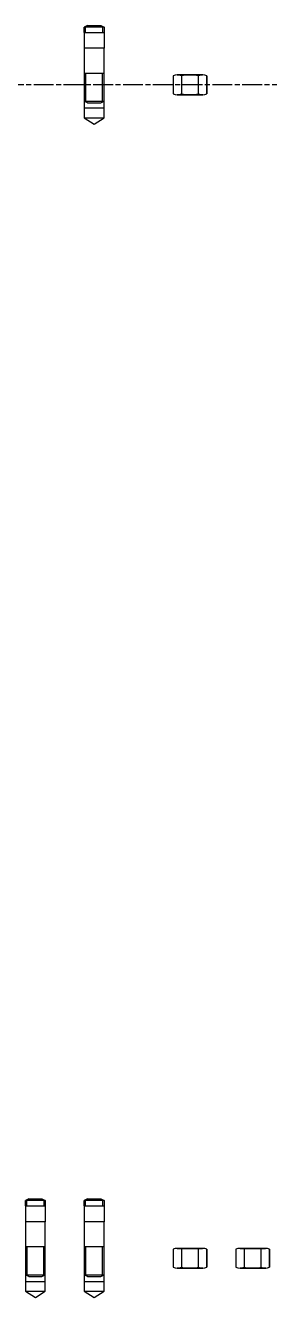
# Model space of a CAD drawing. Header units: inches. Extents: x 1054 to 2484, y -362 to 676.
# Drawn here: x 1054 to 1201, y -362 to 406 of the extents above; entities that cross this region are included whole.
import ezdxf

# ---------------------------------------------------------------- set-up
doc = ezdxf.new("R2010")
doc.units = ezdxf.units.IN
doc.header["$MEASUREMENT"] = 0
doc.linetypes.add('AM_ISO08W050', pattern=[18, 12, -1.5, 3, -1.5])

msp = doc.modelspace()

# ---------------------------------------------------------------- linework, layer by layer
for p, q in [((1091.24941, 406.06214), (1089.24941, 405.06214)), ((1089.24941, 401.86214), (1089.24941, 405.06214)), ((1101.24941, 405.06214), (1089.24941, 405.06214)), ((1089.24941, 401.86214), (1089.24941, 392.26214)), ((1090.09941, 401.86214), (1090.09941, 405.48714)), ((1091.24941, 406.06214), (1099.24941, 406.06214)), ((1099.24941, 406.06214), (1101.24941, 405.06214)), ((1100.39941, 405.48714), (1100.39941, 401.86214)), ((1101.24941, 405.06214), (1101.24941, 401.86214)), ((1101.24941, 401.86214), (1101.24941, 392.26214)), ((1101.24941, 392.26214), (1089.24941, 392.26214)), ((1089.24941, 392.26214), (1089.24941, 377.26214)), ((1101.24941, 377.26214), (1101.24941, 392.26214)), ((1089.24941, 377.26214), (1089.24941, 359.26214)), ((1089.24941, 377.26214), (1101.24941, 377.26214)), ((1090.09941, 377.26214), (1090.09941, 359.83714)), ((1100.39941, 359.83714), (1100.39941, 377.26214)), ((1101.24941, 356.26214), (1101.24941, 377.26214)), ((1142.9816, 375.65161), (1142.9816, 364.75282)), ((1142.99249, 375.65161), (1142.9816, 375.65161)), ((1142.9816, 375.65161), (1142.9816, 364.75282)), ((1161.05427, 376.19975), (1145.5316, 376.19975)), ((1145.5316, 376.19975), (1148.0816, 376.19975)), ((1148.0816, 376.19975), (1153.1816, 376.19975)), ((1148.0816, 375.65161), (1148.0816, 364.74788)), ((1153.1816, 376.19975), (1158.30372, 376.20449)), ((1158.30372, 376.20449), (1160.84266, 376.20449)), ((1158.30373, 376.19975), (1158.30372, 376.20449)), ((1158.31435, 364.73381), (1158.30423, 375.66109)), ((1163.3816, 375.63309), (1163.3816, 364.7664)), ((1163.3816, 364.7664), (1163.3816, 375.63309)), ((1161.05427, 364.19975), (1145.5316, 364.19975)), ((1145.5316, 364.19975), (1161.05427, 364.19975)), ((1148.0816, 364.19975), (1158.31485, 364.19975)), ((1091.24941, 359.26214), (1089.24941, 360.26214)), ((1089.24941, 360.26214), (1101.24941, 360.26214)), ((1089.24941, 359.26214), (1089.24941, 356.26214)), ((1089.24941, 356.26214), (1101.24941, 356.26214)), ((1089.24941, 356.26214), (1089.24941, 350.26214)), ((1091.24941, 359.26214), (1099.24941, 359.26214)), ((1099.24941, 359.26214), (1101.24941, 360.26214)), ((1101.24941, 356.26214), (1101.24941, 359.26214)), ((1101.24941, 350.26214), (1101.24941, 356.26214)), ((1089.24941, 350.26214), (1101.24941, 350.26214)), ((1089.24941, 350.26214), (1095.24941, 346.48608)), ((1095.24941, 346.48608), (1101.24941, 350.26214)), ((1055.75039, -302.51942), (1053.75039, -303.51942)), ((1053.75039, -306.71942), (1053.75039, -303.51942)), ((1065.75039, -303.51942), (1053.75039, -303.51942)), ((1053.75039, -306.71942), (1053.75039, -316.31942)), ((1054.60039, -306.71942), (1054.60039, -303.09442)), ((1055.75039, -302.51942), (1063.75039, -302.51942)), ((1063.75039, -302.51942), (1065.75039, -303.51942)), ((1064.90039, -303.09442), (1064.90039, -306.71942)), ((1065.75039, -303.51942), (1065.75039, -306.71942)), ((1065.75039, -306.71942), (1065.75039, -316.31942)), ((1091.24941, -302.51942), (1089.24941, -303.51942)), ((1089.24941, -306.71942), (1089.24941, -303.51942)), ((1101.24941, -303.51942), (1089.24941, -303.51942)), ((1089.24941, -306.71942), (1089.24941, -316.31942)), ((1090.09941, -306.71942), (1090.09941, -303.09442)), ((1091.24941, -302.51942), (1099.24941, -302.51942)), ((1099.24941, -302.51942), (1101.24941, -303.51942)), ((1100.39941, -303.09442), (1100.39941, -306.71942)), ((1101.24941, -303.51942), (1101.24941, -306.71942)), ((1101.24941, -306.71942), (1101.24941, -316.31942)), ((1065.75039, -316.31942), (1053.75039, -316.31942)), ((1053.75039, -316.31942), (1053.75039, -331.31942)), ((1065.75039, -331.31942), (1065.75039, -316.31942)), ((1101.24941, -316.31942), (1089.24941, -316.31942)), ((1089.24941, -316.31942), (1089.24941, -331.31942)), ((1101.24941, -331.31942), (1101.24941, -316.31942)), ((1053.75039, -331.31942), (1053.75039, -349.31942)), ((1053.75039, -331.31942), (1065.75039, -331.31942)), ((1054.60039, -331.31942), (1054.60039, -348.74442)), ((1064.90039, -348.74442), (1064.90039, -331.31942)), ((1065.75039, -352.31942), (1065.75039, -331.31942)), ((1089.24941, -331.31942), (1089.24941, -349.31942)), ((1089.24941, -331.31942), (1101.24941, -331.31942)), ((1090.09941, -331.31942), (1090.09941, -348.74442)), ((1100.39941, -348.74442), (1100.39941, -331.31942)), ((1101.24941, -352.31942), (1101.24941, -331.31942)), ((1142.9816, -332.92994), (1142.9816, -343.82874)), ((1142.99249, -332.92994), (1142.9816, -332.92994)), ((1142.9816, -332.92994), (1142.9816, -343.82874)), ((1161.05427, -332.38181), (1145.5316, -332.38181)), ((1145.5316, -332.38181), (1148.0816, -332.38181)), ((1148.0816, -332.38181), (1153.1816, -332.38181)), ((1148.0816, -332.92994), (1148.0816, -343.83367)), ((1153.1816, -332.38181), (1158.30372, -332.37706)), ((1158.30373, -332.38181), (1158.30372, -332.37706)), ((1158.30372, -332.37706), (1160.84266, -332.37706)), ((1158.31435, -343.84774), (1158.30423, -332.92047)), ((1163.3816, -332.94846), (1163.3816, -343.81516)), ((1163.3816, -343.81516), (1163.3816, -332.94846)), ((1180.89099, -332.92994), (1180.89099, -343.82874)), ((1180.90189, -332.92994), (1180.89099, -332.92994)), ((1180.89099, -332.92994), (1180.89099, -343.82874)), ((1198.96367, -332.38181), (1183.44099, -332.38181)), ((1183.44099, -332.38181), (1185.99099, -332.38181)), ((1185.99099, -332.38181), (1191.09099, -332.38181)), ((1185.99099, -332.92994), (1185.99099, -343.83367)), ((1191.09099, -332.38181), (1196.21312, -332.37706)), ((1196.21312, -332.38181), (1196.21312, -332.37706)), ((1196.21312, -332.37706), (1198.75206, -332.37706)), ((1196.22375, -343.84774), (1196.21362, -332.92047)), ((1201.29099, -332.94846), (1201.29099, -343.81516)), ((1201.29099, -343.81516), (1201.29099, -332.94846)), ((1161.05427, -344.38181), (1145.5316, -344.38181)), ((1145.5316, -344.38181), (1161.05427, -344.38181)), ((1148.0816, -344.38181), (1158.31485, -344.38181)), ((1198.96367, -344.38181), (1183.44099, -344.38181)), ((1183.44099, -344.38181), (1198.96367, -344.38181)), ((1185.99099, -344.38181), (1196.22424, -344.38181)), ((1055.75039, -349.31942), (1053.75039, -348.31942)), ((1053.75039, -348.31942), (1065.75039, -348.31942)), ((1053.75039, -349.31942), (1053.75039, -352.31942)), ((1053.75039, -352.31942), (1065.75039, -352.31942)), ((1053.75039, -352.31942), (1053.75039, -358.31942)), ((1055.75039, -349.31942), (1063.75039, -349.31942)), ((1063.75039, -349.31942), (1065.75039, -348.31942)), ((1065.75039, -352.31942), (1065.75039, -349.31942)), ((1065.75039, -358.31942), (1065.75039, -352.31942)), ((1091.24941, -349.31942), (1089.24941, -348.31942)), ((1089.24941, -348.31942), (1101.24941, -348.31942)), ((1089.24941, -349.31942), (1089.24941, -352.31942)), ((1089.24941, -352.31942), (1101.24941, -352.31942)), ((1089.24941, -352.31942), (1089.24941, -358.31942)), ((1091.24941, -349.31942), (1099.24941, -349.31942)), ((1099.24941, -349.31942), (1101.24941, -348.31942)), ((1101.24941, -352.31942), (1101.24941, -349.31942)), ((1101.24941, -358.31942), (1101.24941, -352.31942)), ((1053.75039, -358.31942), (1065.75039, -358.31942)), ((1053.75039, -358.31942), (1059.75039, -362.09547)), ((1059.75039, -362.09547), (1065.75039, -358.31942)), ((1089.24941, -358.31942), (1101.24941, -358.31942)), ((1089.24941, -358.31942), (1095.24941, -362.09547)), ((1095.24941, -362.09547), (1101.24941, -358.31942))]:
    msp.add_line(p, q)
at = {"linetype": 'AM_ISO08W050'}
msp.add_xline((1210.51132, 370.19975), (-1, 0), dxfattribs=at)
for points in [[(1089.24941, 401.86214), (1101.24941, 401.86214)], [(1053.75039, -306.71942), (1065.75039, -306.71942)], [(1089.24941, -306.71942), (1101.24941, -306.71942)]]:
    msp.add_lwpolyline(points)
for centre, radius, start, end in [((1145.53704, 370.01954), 6.18021, 65.68669699, 114.42419865), ((1153.1816, 352.19975), 24, 77.67577599, 102.268899), ((1160.81257, 370.14441), 6.06016, 64.91768341, 114.45054601), ((1145.53704, 370.37995), 6.18021, 245.57580135, 294.31330301), ((1153.1816, 388.19975), 24, 257.731101, 282.32422401), ((1160.81257, 370.25509), 6.06016, 245.54945399, 295.08231659), ((1145.53704, -338.56201), 6.18021, 65.68669699, 114.42419865), ((1153.1816, -356.38181), 24, 77.67577599, 102.268899), ((1160.81257, -338.43715), 6.06016, 64.91768341, 114.45054601), ((1183.44644, -338.56201), 6.18021, 65.68669699, 114.42419865), ((1191.09099, -356.38181), 24, 77.67577599, 102.268899), ((1198.72197, -338.43715), 6.06016, 64.91768341, 114.45054601), ((1145.53704, -338.2016), 6.18021, 245.57580135, 294.31330301), ((1153.1816, -320.38181), 24, 257.731101, 282.32422401), ((1160.81257, -338.32647), 6.06016, 245.54945399, 295.08231659), ((1183.44644, -338.2016), 6.18021, 245.57580135, 294.31330301), ((1191.09099, -320.38181), 24, 257.731101, 282.32422401), ((1198.72197, -338.32647), 6.06016, 245.54945399, 295.08231659)]:
    msp.add_arc(centre, radius, start, end)

doc.saveas('drawing.dxf')
